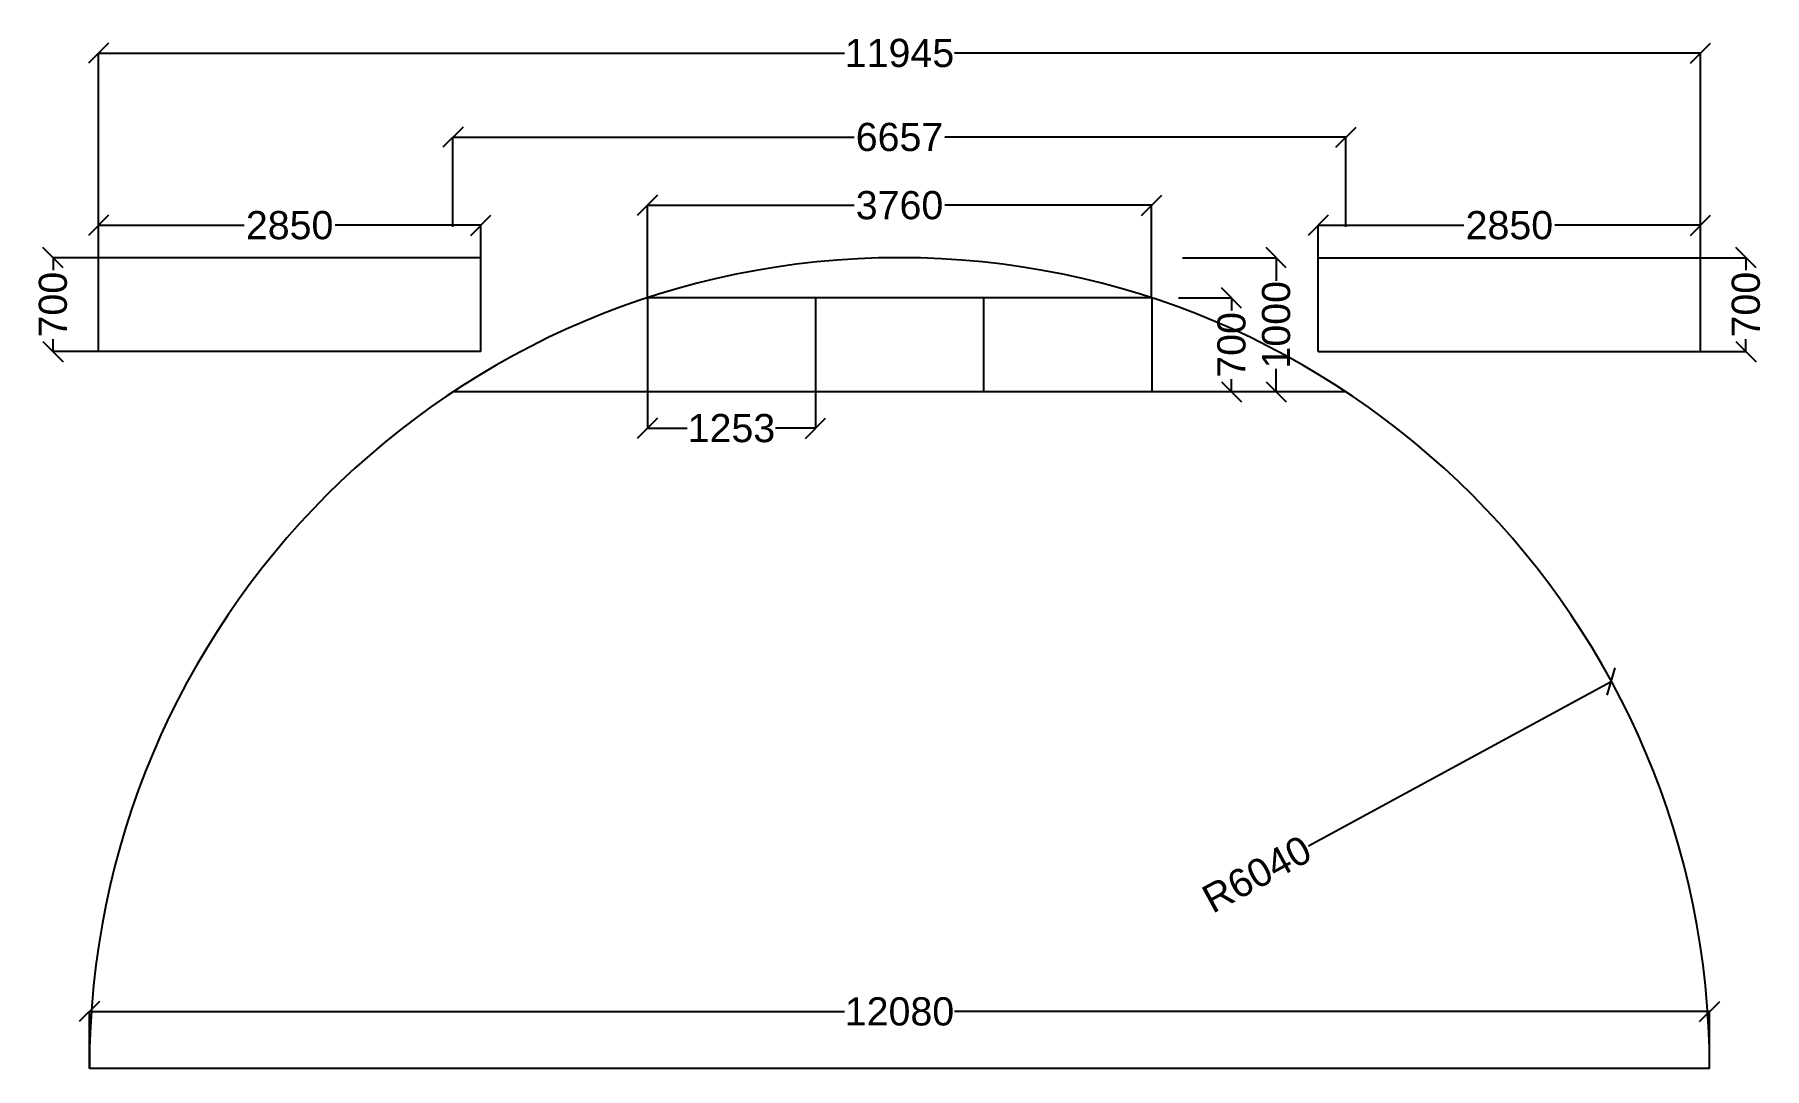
# Model space of a CAD drawing. Header units: inches. Extents: x 751443 to 884462, y -58136 to 349881.
# Drawn here: x 751443 to 764340, y 223394 to 231096 of the extents above; entities that cross this region are included whole.
import ezdxf

# ---------------------------------------------------------------- set-up
doc = ezdxf.new("R2010")
doc.units = ezdxf.units.IN
doc.header["$MEASUREMENT"] = 0
doc.layers.add('DIM', color=2, linetype='Continuous', lineweight=15)
doc.layers.add('WALL', color=8, linetype='Continuous')
doc.styles.add('HOREA', font='arial.ttf')
doc.dimstyles.new('DIM 1-50', dxfattribs={"dimtxt": 210, "dimasz": 150, "dimexe": 0.18, "dimexo": 0.0625, "dimgap": 25, "dimtad": 0, "dimdec": 0, "dimzin": 0, "dimdsep": 46, "dimtxsty": 'HOREA', "dimblk": 'OBLIQUE', "dimcen": 0.09, "dimclrd": 256, "dimclre": 256, "dimclrt": 31, "dimadec": 0, "dimazin": 0, "dimtfac": 1, "dimtdec": 0, "dimtofl": 0, "dimtmove": 0, "dimatfit": 3, "dimfxl": 0, "dimtolj": 1, "dimtzin": 0, "dimarcsym": 0})

msp = doc.modelspace()

# ---------------------------------------------------------------- blocks, each defined once
blk = doc.blocks.new('_Oblique')
at = {"color": 0, "linetype": 'ByBlock', "lineweight": -2}
blk.add_line((-0.5, -0.5), (0.5, 0.5), dxfattribs=at)
blk = doc.blocks.new('*D37')
at = {"layer": 'Defpoints', "color": 0}
for p in [(763198, 226277), (757891, 223394)]:
    blk.add_point(p, dxfattribs=at)
at = {"layer": 'DIM', "lineweight": -2}
blk.add_line((760941, 225051), (763198, 226277), dxfattribs=at)
at = {"layer": 'DIM', "lineweight": -2, "xscale": 150, "yscale": 150, "zscale": 150, "rotation": 28.51592292135149}
blk.add_blockref('_Oblique', (763198, 226277), dxfattribs=at)
at = {"layer": 'DIM', "color": 31, "insert": (760555, 224841), "char_height": 210, "attachment_point": 5, "rotation": 28.5159, "style": 'HOREA'}
blk.add_mtext('\\A1;R6040', dxfattribs=at)
blk = doc.blocks.new('*D38')
at = {"layer": 'Defpoints', "color": 0}
for p in [(751851, 223817), (751851, 223394), (763931, 223394)]:
    blk.add_point(p, dxfattribs=at)
at = {"layer": 'DIM', "lineweight": -2}
for p, q in [((751851, 223394), (751851, 223817)), ((751851, 223817), (757481, 223817)), ((763931, 223817), (758301, 223817)), ((763931, 223394), (763931, 223817))]:
    blk.add_line(p, q, dxfattribs=at)
at = {"layer": 'DIM', "lineweight": -2, "xscale": 150, "yscale": 150, "zscale": 150, "rotation": 180}
blk.add_blockref('_Oblique', (751851, 223817), dxfattribs=at)
at = {"layer": 'DIM', "lineweight": -2, "xscale": 150, "yscale": 150, "zscale": 150}
blk.add_blockref('_Oblique', (763931, 223817), dxfattribs=at)
at = {"layer": 'DIM', "color": 31, "insert": (757891, 223817), "char_height": 210, "attachment_point": 5, "style": 'HOREA'}
blk.add_mtext('\\A1;12080', dxfattribs=at)
blk = doc.blocks.new('*D39')
at = {"layer": 'Defpoints', "color": 0}
for p in [(760001, 229434), (760700, 228434), (761117, 228434)]:
    blk.add_point(p, dxfattribs=at)
at = {"layer": 'DIM', "lineweight": -2}
for p, q in [((760001, 229434), (760701, 229434)), ((760700, 229434), (760700, 229262)), ((760700, 228434), (760700, 228605)), ((761117, 228434), (760700, 228434))]:
    blk.add_line(p, q, dxfattribs=at)
at = {"layer": 'DIM', "lineweight": -2, "xscale": 150, "yscale": 150, "zscale": 150}
for p, rotation in [((760700, 229434), 90), ((760700, 228434), 270)]:
    blk.add_blockref('_Oblique', p, dxfattribs=dict(at, rotation=rotation))
at = {"layer": 'DIM', "color": 31, "insert": (760700, 228934), "char_height": 210, "attachment_point": 5, "rotation": 90, "style": 'HOREA'}
blk.add_mtext('\\A1;1000', dxfattribs=at)
blk = doc.blocks.new('*D40')
at = {"layer": 'Defpoints', "color": 0}
for p in [(759971, 229134), (760367, 228434), (760383, 228434)]:
    blk.add_point(p, dxfattribs=at)
at = {"layer": 'DIM', "lineweight": -2}
for p, q in [((759971, 229134), (760367, 229134)), ((760367, 229134), (760367, 229040)), ((760383, 228434), (760366, 228434)), ((760367, 228434), (760367, 228528))]:
    blk.add_line(p, q, dxfattribs=at)
at = {"layer": 'DIM', "lineweight": -2, "xscale": 150, "yscale": 150, "zscale": 150}
for p, rotation in [((760367, 229134), 90), ((760367, 228434), 270)]:
    blk.add_blockref('_Oblique', p, dxfattribs=dict(at, rotation=rotation))
at = {"layer": 'DIM', "color": 31, "insert": (760367, 228784), "char_height": 210, "attachment_point": 5, "rotation": 90, "style": 'HOREA'}
blk.add_mtext('\\A1;700', dxfattribs=at)
blk = doc.blocks.new('*D41')
at = {"layer": 'Defpoints', "color": 0}
for p in [(754562, 230332), (754562, 229664), (761220, 229664)]:
    blk.add_point(p, dxfattribs=at)
at = {"layer": 'DIM', "lineweight": -2}
for p, q in [((754562, 229664), (754562, 230333)), ((754562, 230332), (757552, 230332)), ((761220, 230332), (758230, 230332)), ((761220, 229664), (761220, 230333))]:
    blk.add_line(p, q, dxfattribs=at)
at = {"layer": 'DIM', "lineweight": -2, "xscale": 150, "yscale": 150, "zscale": 150, "rotation": 180}
blk.add_blockref('_Oblique', (754562, 230332), dxfattribs=at)
at = {"layer": 'DIM', "lineweight": -2, "xscale": 150, "yscale": 150, "zscale": 150}
blk.add_blockref('_Oblique', (761220, 230332), dxfattribs=at)
at = {"layer": 'DIM', "color": 31, "insert": (757891, 230332), "char_height": 210, "attachment_point": 5, "style": 'HOREA'}
blk.add_mtext('\\A1;6657', dxfattribs=at)
blk = doc.blocks.new('*D42')
at = {"layer": 'Defpoints', "color": 0}
for p in [(759771, 229824), (756011, 229134), (759771, 229134)]:
    blk.add_point(p, dxfattribs=at)
at = {"layer": 'DIM', "lineweight": -2}
for p, q in [((756011, 229134), (756011, 229824)), ((756011, 229824), (757553, 229824)), ((759771, 229824), (758229, 229824)), ((759771, 229134), (759771, 229824))]:
    blk.add_line(p, q, dxfattribs=at)
at = {"layer": 'DIM', "lineweight": -2, "xscale": 150, "yscale": 150, "zscale": 150, "rotation": 180}
blk.add_blockref('_Oblique', (756011, 229824), dxfattribs=at)
at = {"layer": 'DIM', "lineweight": -2, "xscale": 150, "yscale": 150, "zscale": 150}
blk.add_blockref('_Oblique', (759771, 229824), dxfattribs=at)
at = {"layer": 'DIM', "color": 31, "insert": (757891, 229824), "char_height": 210, "attachment_point": 5, "style": 'HOREA'}
blk.add_mtext('\\A1;3760', dxfattribs=at)
blk = doc.blocks.new('*D43')
at = {"lineweight": -2}
for p, q in [((756011, 228434), (756011, 228162)), ((757265, 228434), (757265, 228162)), ((756011, 228163), (756309, 228163)), ((757265, 228163), (756967, 228163))]:
    blk.add_line(p, q, dxfattribs=at)
at = {"layer": 'Defpoints', "color": 0}
for p in [(756011, 228434), (757265, 228434), (756011, 228163)]:
    blk.add_point(p, dxfattribs=at)
at = {"lineweight": -2, "xscale": 150, "yscale": 150, "zscale": 150, "rotation": 180}
blk.add_blockref('_Oblique', (756011, 228163), dxfattribs=at)
at = {"lineweight": -2, "xscale": 150, "yscale": 150, "zscale": 150}
blk.add_blockref('_Oblique', (757265, 228163), dxfattribs=at)
at = {"color": 31, "insert": (756638, 228163), "char_height": 210, "attachment_point": 5, "style": 'HOREA'}
blk.add_mtext('\\A1;1253', dxfattribs=at)
blk = doc.blocks.new('*D44')
at = {"layer": 'Defpoints', "color": 0}
for p in [(751919, 229675), (751919, 229434), (754769, 229434)]:
    blk.add_point(p, dxfattribs=at)
at = {"layer": 'DIM', "lineweight": -2}
for p, q in [((751919, 229434), (751919, 229676)), ((751919, 229675), (753004, 229675)), ((754769, 229675), (753684, 229675)), ((754769, 229434), (754769, 229676))]:
    blk.add_line(p, q, dxfattribs=at)
at = {"layer": 'DIM', "lineweight": -2, "xscale": 150, "yscale": 150, "zscale": 150, "rotation": 180}
blk.add_blockref('_Oblique', (751919, 229675), dxfattribs=at)
at = {"layer": 'DIM', "lineweight": -2, "xscale": 150, "yscale": 150, "zscale": 150}
blk.add_blockref('_Oblique', (754769, 229675), dxfattribs=at)
at = {"layer": 'DIM', "color": 31, "insert": (753344, 229675), "char_height": 210, "attachment_point": 5, "style": 'HOREA'}
blk.add_mtext('\\A1;2850', dxfattribs=at)
blk = doc.blocks.new('*D45')
at = {"layer": 'Defpoints', "color": 0}
for p in [(751580, 229434), (751919, 229434), (751919, 228734)]:
    blk.add_point(p, dxfattribs=at)
at = {"layer": 'DIM', "lineweight": -2}
for p, q in [((751919, 229434), (751580, 229434)), ((751580, 229434), (751580, 229340)), ((751580, 228734), (751580, 228828)), ((751919, 228734), (751580, 228734))]:
    blk.add_line(p, q, dxfattribs=at)
at = {"layer": 'DIM', "lineweight": -2, "xscale": 150, "yscale": 150, "zscale": 150}
for p, rotation in [((751580, 229434), 90), ((751580, 228734), 270)]:
    blk.add_blockref('_Oblique', p, dxfattribs=dict(at, rotation=rotation))
at = {"layer": 'DIM', "color": 31, "insert": (751580, 229084), "char_height": 210, "attachment_point": 5, "rotation": 90, "style": 'HOREA'}
blk.add_mtext('\\A1;700', dxfattribs=at)
blk = doc.blocks.new('*D46')
at = {"layer": 'Defpoints', "color": 0}
for p in [(763863, 229675), (761013, 229434), (763863, 229434)]:
    blk.add_point(p, dxfattribs=at)
at = {"layer": 'DIM', "lineweight": -2}
for p, q in [((761013, 229434), (761013, 229676)), ((761013, 229675), (762098, 229675)), ((763863, 229675), (762778, 229675)), ((763863, 229434), (763863, 229676))]:
    blk.add_line(p, q, dxfattribs=at)
at = {"layer": 'DIM', "lineweight": -2, "xscale": 150, "yscale": 150, "zscale": 150, "rotation": 180}
blk.add_blockref('_Oblique', (761013, 229675), dxfattribs=at)
at = {"layer": 'DIM', "lineweight": -2, "xscale": 150, "yscale": 150, "zscale": 150}
blk.add_blockref('_Oblique', (763863, 229675), dxfattribs=at)
at = {"layer": 'DIM', "color": 31, "insert": (762438, 229675), "char_height": 210, "attachment_point": 5, "style": 'HOREA'}
blk.add_mtext('\\A1;2850', dxfattribs=at)
blk = doc.blocks.new('*D47')
at = {"layer": 'Defpoints', "color": 0}
for p in [(763863, 229434), (764202, 229434), (763863, 228734)]:
    blk.add_point(p, dxfattribs=at)
at = {"layer": 'DIM', "lineweight": -2}
for p, q in [((763864, 229434), (764202, 229434)), ((764202, 229434), (764202, 229340)), ((764202, 228734), (764202, 228828)), ((763864, 228734), (764202, 228734))]:
    blk.add_line(p, q, dxfattribs=at)
at = {"layer": 'DIM', "lineweight": -2, "xscale": 150, "yscale": 150, "zscale": 150}
for p, rotation in [((764202, 229434), 90), ((764202, 228734), 270)]:
    blk.add_blockref('_Oblique', p, dxfattribs=dict(at, rotation=rotation))
at = {"layer": 'DIM', "color": 31, "insert": (764202, 229084), "char_height": 210, "attachment_point": 5, "rotation": 90, "style": 'HOREA'}
blk.add_mtext('\\A1;700', dxfattribs=at)
blk = doc.blocks.new('*D48')
at = {"layer": 'Defpoints', "color": 0}
for p in [(763863, 230958), (751919, 229434), (763863, 229434)]:
    blk.add_point(p, dxfattribs=at)
at = {"layer": 'DIM', "lineweight": -2}
for p, q in [((751919, 229434), (751919, 230958)), ((751919, 230958), (757480, 230958)), ((763863, 230958), (758302, 230958)), ((763863, 229434), (763863, 230958))]:
    blk.add_line(p, q, dxfattribs=at)
at = {"layer": 'DIM', "lineweight": -2, "xscale": 150, "yscale": 150, "zscale": 150, "rotation": 180}
blk.add_blockref('_Oblique', (751919, 230958), dxfattribs=at)
at = {"layer": 'DIM', "lineweight": -2, "xscale": 150, "yscale": 150, "zscale": 150}
blk.add_blockref('_Oblique', (763863, 230958), dxfattribs=at)
at = {"layer": 'DIM', "color": 31, "insert": (757891, 230958), "char_height": 210, "attachment_point": 5, "style": 'HOREA'}
blk.add_mtext('\\A1;11945', dxfattribs=at)

# ---------------------------------------------------------------- dimensions: what is measured, and where the dimension line sits
dim = msp.add_linear_dim(base=(756011.2, 228162.6), p1=(757264.5, 228433.8), p2=(756011.2, 228433.8), dimstyle='DIM 1-50')
dim.commit()
dim.dimension.update_dxf_attribs({"geometry": '*D43', "text_midpoint": (756637.8, 228162.6)})
at = {"layer": 'DIM'}
for base, p1, p2, picture, middle in [((763863.5, 230958.1), (751918.7, 229433.8), (763863.5, 229433.9), '*D48', (757891.1, 230958.1)), ((754562.4, 230332.5), (761219.7, 229663.6), (754562.4, 229663.6), '*D41', (757891.1, 230332.5)), ((759771, 229823.8), (756011.2, 229133.8), (759771, 229133.8), '*D42', (757891.1, 229823.8)), ((751918.7, 229675.4), (754768.7, 229433.8), (751918.7, 229433.8), '*D44', (753343.7, 229675.4)), ((751851.1, 223816.7), (763931.1, 223393.8), (751851.1, 223393.8), '*D38', (757891.1, 223816.7))]:
    dim = msp.add_linear_dim(base=base, p1=p1, p2=p2, dimstyle='DIM 1-50', dxfattribs=at)
    dim.commit()
    dim.dimension.update_dxf_attribs({"geometry": picture, "text_midpoint": middle})
for base, p1, p2, angle, picture, middle in [((763863.5, 229675.4), (761013.5, 229433.8), (763863.5, 229433.8), 180, '*D46', (762438.5, 229675.4)), ((751580.4, 229433.8), (751918.7, 228733.8), (751918.7, 229433.8), 90, '*D45', (751580.4, 229083.8)), ((760700.4, 228433.8), (760001.3, 229433.8), (761117.5, 228433.8), 90, '*D39', (760700.4, 228933.8)), ((764201.7, 229433.8), (763863.5, 228733.8), (763863.5, 229433.8), 90, '*D47', (764201.7, 229083.8)), ((760366.6, 228433.8), (759970.8, 229133.8), (760383.2, 228433.8), 90, '*D40', (760366.6, 228783.8))]:
    dim = msp.add_linear_dim(base=base, p1=p1, p2=p2, angle=angle, dimstyle='DIM 1-50', dxfattribs=at)
    dim.commit()
    dim.dimension.update_dxf_attribs({"geometry": picture, "text_midpoint": middle})
dim = msp.add_radius_dim(center=(757891.1, 223393.8), mpoint=(763198.3, 226277.3), dimstyle='DIM 1-50', dxfattribs=at)
dim.commit()
dim.dimension.update_dxf_attribs({"geometry": '*D37', "text_midpoint": (760555.2, 224841.3), "dimtype": 164})

# ---------------------------------------------------------------- linework, layer by layer
for p, q in [((756011.2, 229133.9), (756011.2, 228433.8)), ((757264.5, 229133.9), (757264.5, 228433.8)), ((758517.8, 229133.9), (758517.8, 228433.8)), ((759771.2, 229133.9), (759771.2, 228433.8))]:
    msp.add_line(p, q)
at = {"layer": 'WALL', "color": 6}
for p, q in [((751918.7, 228733.8), (751918.7, 229433.8)), ((754768.7, 229433.8), (751918.7, 229433.8)), ((754768.7, 228733.8), (754768.7, 229433.8)), ((761013.5, 228733.8), (761013.5, 229433.8)), ((761013.5, 229433.8), (763863.5, 229433.8)), ((763863.5, 228733.8), (763863.5, 229433.8)), ((759771, 229133.8), (756011.2, 229133.8)), ((754768.7, 228733.8), (751918.7, 228733.8)), ((761013.5, 228733.8), (763863.5, 228733.8)), ((761219.7, 228433.8), (754562.4, 228433.8)), ((763931.1, 223393.8), (751851.1, 223393.8))]:
    msp.add_line(p, q, dxfattribs=at)
msp.add_arc((757891.1, 223393.8), 6040, 0, 180, dxfattribs=at)

msp.set_redraw_order([(e.dxf.handle, doc.entitydb.next_handle()) for e in msp.query("TEXT MTEXT ATTDEF DIMENSION ARC_DIMENSION")])  # texts and dimensions are drawn at this point

doc.saveas('drawing.dxf')
